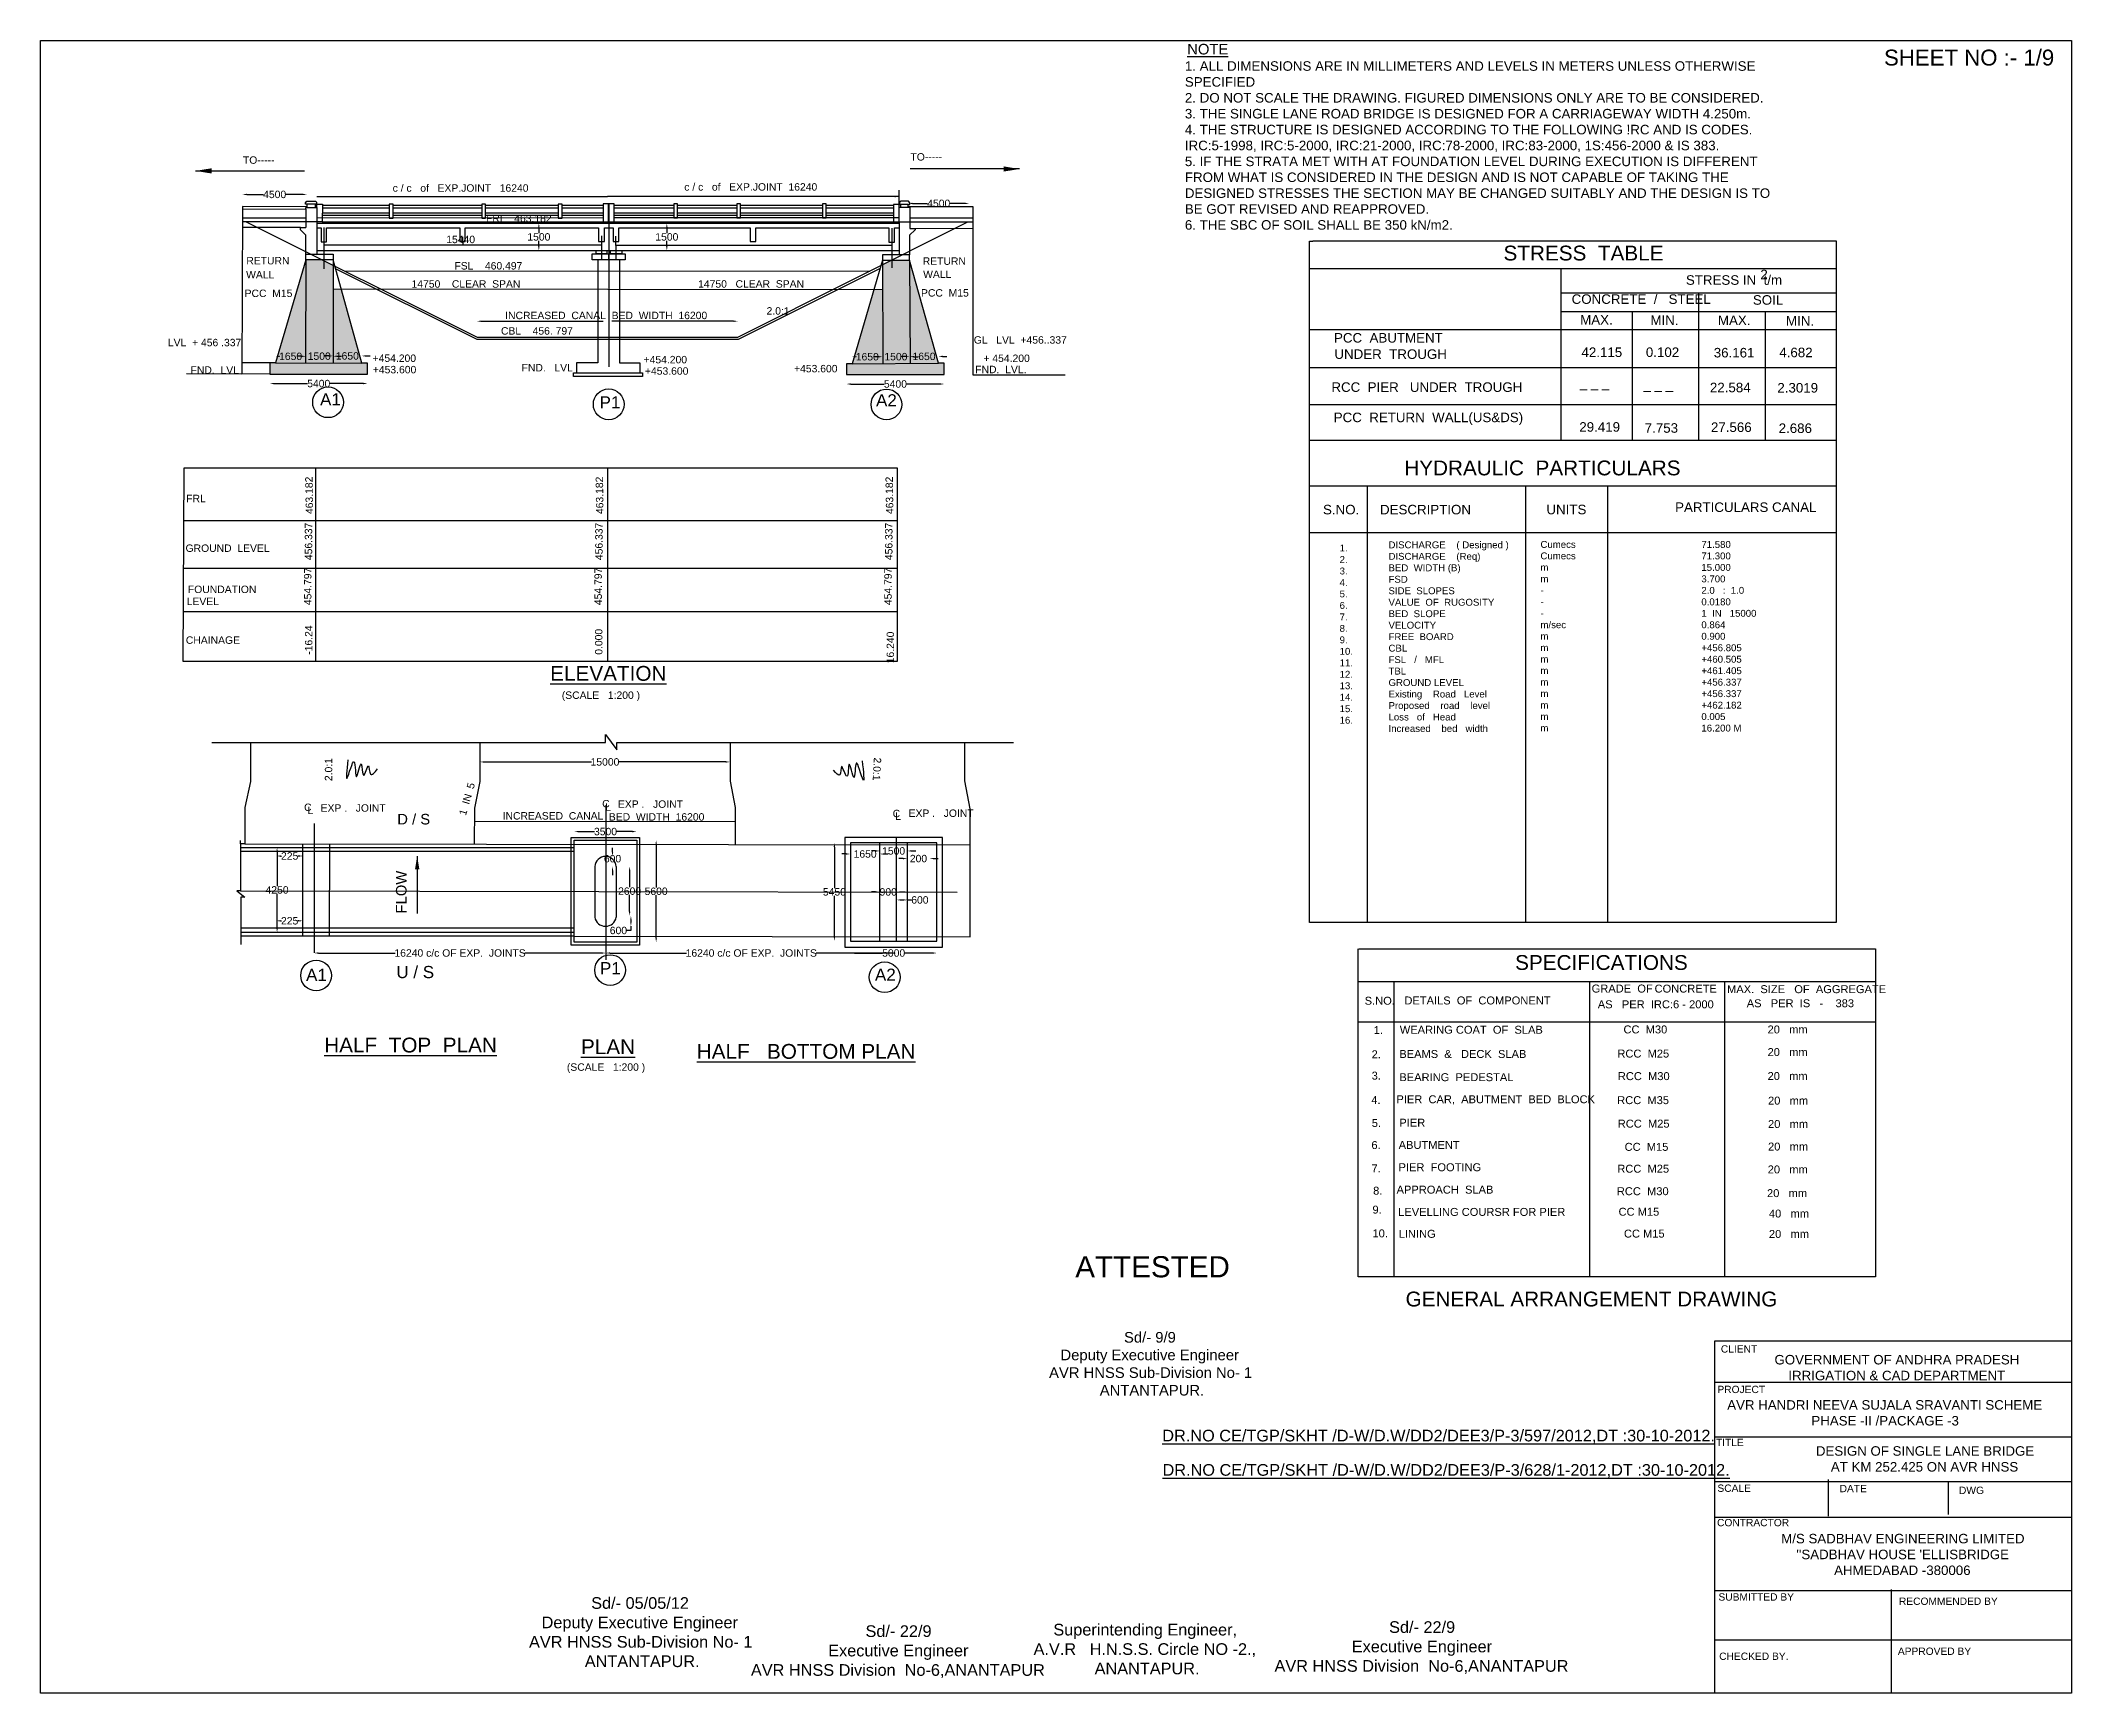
# Model space of a CAD drawing. Header units: inches. Extents: x 28109 to 31943, y 180 to 3301.
import ezdxf

# ---------------------------------------------------------------- set-up
doc = ezdxf.new("R2010")
doc.units = ezdxf.units.IN
doc.header["$MEASUREMENT"] = 0
for name, color, linetype in [('DIMENSION', 7, 'Continuous'), ('DIMENSIONS', 255, 'Continuous'), ('TEXT', 1, 'Continuous')]:
    doc.layers.add(name, color=color, linetype=linetype)
doc.styles.get("Standard").update_dxf_attribs({"font": 'arial.ttf', "height": 14})
doc.dimstyles.get("Standard").update_dxf_attribs({"dimtxt": 12, "dimasz": 8, "dimexe": 0.18, "dimexo": 0.0625, "dimgap": 0.09, "dimtad": 0, "dimtih": 1, "dimtoh": 1, "dimdec": 4, "dimzin": 0, "dimdsep": 46, "dimtxsty": 'Standard', "dimcen": 0.09, "dimse1": 1, "dimse2": 1, "dimadec": 0, "dimazin": 0, "dimtfac": 1, "dimtdec": 4, "dimtofl": 0, "dimtmove": 0, "dimatfit": 3, "dimfxl": 1, "dimtolj": 1, "dimtzin": 0, "dimarcsym": 0})
pattern_1 = [(50, (0, 0), (7.1726018, -0.6275213), [0.75, -8.25]), (355, (0, 0), (-1.3875133, 7.5219213), [0.6, -6.6]), (100.4514, (0.598, -0.052), (5.7850938, 6.8943954), [0.6374019, -7.0114211]), (46.1842, (0, 2), (10.6724105, -1.6551901), [1.125, -12.375]), (96.6356, (0.889, 1.862), (9.346627, 9.7411787), [0.956103, -10.51713]), (351.1842, (0, 2), (9.3466195, 9.741186), [0.9, -9.9]), (21, (1, 1.5), (5.9690705, -4.0261889), [0.75, -8.25]), (326, (1, 1.5), (2.4331533, 7.2515005), [0.6, -6.6]), (71.4514, (1.4974, 1.1645), (8.4022263, 3.225305), [0.6374019, -7.0114211]), (37.5, (0, 0), (0.12159855, 3.32893854), [0, -6.52, 0, -6.7, 0, -6.625]), (7.5, (0, 0), (2.63069537, 3.9441171), [0, -3.82, 0, -6.37, 0, -2.525]), (327.5, (-2.23, 0), (5.33822436, -0.22554872), [0, -2.5, 0, -7.8, 0, -10.35]), (317.5, (-3.23, 0), (5.8318617, 1.0010498), [0, -3.25, 0, -5.18, 0, -7.35])]

msp = doc.modelspace()

# ---------------------------------------------------------------- texts
at = {"color": 0}
msp.add_text('%%UNOTE', height=20, dxfattribs=at).set_placement((30273.92618, 3274.51822))
at = {"layer": 'DIMENSION', "color": 0, "attachment_point": 1}
for s, insert, char_height, width in [('\\pi145.62;Sd/- 9/9\\P\\pi25.678;Deputy Executive Engineer  \\P\\pi4.1094;AVR HNSS Sub-Division No- 1\\P\\pi92.063; ANTANTAPUR.', (30008.98575, 862.33798), 20, 386.6090767), ('\\pi172.04;Sd/- 05/05/12 \\P\\pi78.416;Deputy Executive Engineer  \\P\\pi54.69;AVR HNSS Sub-Division No- 1\\P\\pi151.44; ANTANTAPUR.', (28976.55063, 361.63992), 22, 525.6088314), ('\\pi291.55;Sd/- 22/9\\P\\pi221.14;Executive Engineer  \\P\\pi75.215;AVR HNSS Division  No-6,ANANTAPUR ', (29374.95362, 308.49771), 22, 705.0829211), ('\\pi252.99;\\P\\pi81.613;Superintending Engineer,\\P\\pi44.306;A.V.R   H.N.S.S. Circle NO -2.,\\P\\pi151.01; ANANTAPUR.', (29939.57181, 347.99503), 22, 505.9816583), ('\\pi255.74;Sd/- 22/9\\P\\pi185.33;Executive Engineer  \\P\\pi39.407;AVR HNSS Division  No-6,ANANTAPUR ', (30399.32139, 316.17562), 22, 633.4667204)]:
    msp.add_mtext(s, dxfattribs=dict(at, insert=insert, char_height=char_height, width=width))
at = {"layer": 'DIMENSIONS', "color": 0}
for s, height, p in [('TO-----', 14, (28491.06595, 3068.14017)), ('TO-----', 14, (29751.40328, 3074.1526)), ('15440', 14, (28874.94262, 2918.27868)), ('ATTESTED   ', 40, (30062.56728, 965.49855)), ('GENERAL ARRANGEMENT DRAWING ', 28, (30686.18667, 910.56414)), ('%%UDR.NO CE/TGP/SKHT /D-W/D.W/DD2/DEE3/P-3/597/2012,DT :30-10-2012.', 22, (30226.86263, 655.75815)), ('%%UDR.NO CE/TGP/SKHT /D-W/D.W/DD2/DEE3/P-3/628/1-2012,DT :30-10-2012.', 22, (30227.34171, 590.92414))]:
    msp.add_text(s, height=height, dxfattribs=at).set_placement(p)
at = {"layer": 'DIMENSIONS', "color": 0, "insert": (30269.48867, 3261.72174), "char_height": 18, "width": 1124.7207665, "attachment_point": 1}
msp.add_mtext('1. ALL DIMENSIONS ARE IN MILLIMETERS AND LEVELS IN METERS UNLESS OTHERWISE SPECIFIED \\P2. DO NOT SCALE THE DRAWING. FIGURED DIMENSIONS ONLY ARE TO BE CONSIDERED. \\P3. THE SINGLE LANE ROAD BRIDGE IS DESIGNED FOR A CARRIAGEWAY WIDTH 4.250m.  \\P4. THE STRUCTURE IS DESIGNED ACCORDING TO THE FOLLOWING !RC AND IS CODES. IRC:5-1998, IRC:5-2000, IRC:21-2000, IRC:78-2000, IRC:83-2000, 1S:456-2000 & IS 383. \\P5. IF THE STRATA MET WITH AT FOUNDATION LEVEL DURING EXECUTION IS DIFFERENT FROM WHAT IS CONSIDERED IN THE DESIGN AND IS NOT CAPABLE OF TAKING THE DESIGNED STRESSES THE SECTION MAY BE CHANGED SUITABLY AND THE DESIGN IS TO BE GOT REVISED AND REAPPROVED. \\P6. THE SBC OF SOIL SHALL BE 350 kN/m2. ', dxfattribs=at)
at = {"layer": 'TEXT', "color": 0}
for s, height, p in [('SHEET NO :- 1/9', 30, (31589.52999, 3253.69231)), ('c / c   of   EXP.JOINT   16240', 14, (28773.7743, 3015.3662)), ('c / c   of   EXP.JOINT  16240', 14, (29324.34073, 3017.45656)), ('FRL   463.182', 14, (28950.0074, 2957.9584)), ('RETURN', 14, (28497.47398, 2878.13679)), ('FSL    460.497', 14, (28890.33774, 2868.49831)), ('RETURN', 14, (29774.60475, 2877.38846)), ('STRESS  TABLE', 28, (30871.09427, 2885.54455)), ('WALL', 14, (28497.07351, 2851.73479)), ('14750    CLEAR  SPAN', 14, (28809.40411, 2834.24365)), ('14750   CLEAR  SPAN', 14, (29350.46483, 2834.28438)), ('WALL', 14, (29775.33732, 2852.50971)), ('STRESS IN  t/m', 18, (31215.48677, 2839.64459)), ('2', 18, (31356.05014, 2850.07955)), ('PCC  M15', 14, (28494.27009, 2816.53212)), ('PCC  M15', 14, (29771.30825, 2817.38677)), ('CONCRETE  /   STEEL', 18, (30999.73794, 2803.59872)), ('SOIL', 18, (31341.95547, 2802.00719)), ('INCREASED  CANAL  BED  WIDTH  16200', 14, (28986.23401, 2774.76519)), ('2.0:1', 14, (29479.67614, 2783.3243)), ('MAX.', 18, (31015.82542, 2764.52444)), ('MIN.', 18, (31148.56931, 2763.69313)), ('MAX.', 18, (31275.92406, 2763.54433)), ('MIN.', 18, (31404.38836, 2762.4413)), ('LVL  + 456 .337', 14, (28349.34641, 2723.60583)), ('CBL    456. 797', 14, (28978.21681, 2745.57274)), ('GL   LVL  +456..337', 14, (29871.01719, 2728.50541)), ('PCC  ABUTMENT', 18, (30551.10857, 2730.49017)), ('FND.  LVL', 14, (28392.17553, 2671.7204)), ('+454.200', 14, (28735.85879, 2694.02003)), ('+453.600', 14, (28736.28147, 2672.48704)), ('FND.   LVL', 14, (29017.20927, 2676.0579)), ('+454.200', 14, (29247.4699, 2691.38742)), ('+453.600', 14, (29250.06932, 2669.87383)), ('+453.600', 14, (29531.55755, 2674.37272)), ('FND.  LVL.', 14, (29873.71008, 2672.71288)), ('+ 454.200', 14, (29889.18657, 2693.89734)), ('UNDER  TROUGH', 18, (30551.86008, 2699.71323)), ('42.115', 18, (31018.34246, 2703.28543)), ('0.102', 18, (31139.88002, 2703.3694)), ('36.161', 18, (31268.03001, 2702.45508)), ('4.682', 18, (31391.77811, 2702.92274)), ('RCC  PIER   UNDER  TROUGH', 18, (30546.17979, 2637.41212)), ('22.584', 18, (31260.78951, 2636.67657)), ('2.3019', 18, (31388.14498, 2636.17376)), ('A1', 23, (28636.67164, 2611.81401)), ('P1', 23, (29164.36347, 2606.09361)), ('A2', 23, (29686.36515, 2610.02807)), ('_ _ _', 18, (31015.00017, 2645.78167)), ('_ _ _', 18, (31135.33875, 2642.46898)), ('PCC  RETURN  WALL(US&DS)', 18, (30550.54448, 2580.2515)), ('29.419', 18, (31014.21478, 2562.24981)), ('7.753', 18, (31137.69901, 2560.25234)), ('27.566', 18, (31262.73651, 2561.7409)), ('2.686', 18, (31390.56269, 2559.83105)), ('HYDRAULIC  PARTICULARS', 28, (30683.75218, 2479.86226)), ('FRL', 14, (28383.98206, 2429.1817)), ('S.NO.', 18, (30530.31951, 2406.15667)), ('DESCRIPTION', 18, (30637.92418, 2406.15667)), ('UNITS', 18, (30952.13658, 2406.37773)), ('PARTICULARS CANAL', 18, (31195.09553, 2410.70916)), ('GROUND  LEVEL', 14, (28382.74967, 2335.31209)), ('FOUNDATION', 14, (28387.16686, 2257.59679)), ('LEVEL', 14, (28384.93619, 2234.8696)), ('CHAINAGE', 14, (28383.29959, 2161.76967)), ('%%UELEVATION', 28, (29071.19321, 2091.9102)), ('(SCALE   1:200 )', 14, (29093.09147, 2057.75686)), ('C', 14, (28606.52466, 1846.09969)), ('L', 14, (28612.97759, 1840.33255)), ('EXP .   JOINT', 14, (28637.77049, 1844.74271)), ('D / S', 20, (28782.45236, 1820.65643)), ('INCREASED  CANAL', 14, (28981.41061, 1829.93226)), ('C', 14, (29169.33094, 1852.87425)), ('L', 14, (29174.9727, 1846.4875)), ('BED  WIDTH  16200', 14, (29181.92914, 1827.93089)), ('EXP .   JOINT', 14, (29199.04423, 1852.12286)), ('C', 14, (29717.79985, 1834.35182)), ('L', 14, (29722.47642, 1829.38861)), ('EXP .   JOINT', 14, (29747.90525, 1834.93573)), ('SPECIFICATIONS', 28, (30892.99207, 1545.99798)), ('A1', 23, (28610.26701, 1525.12157)), ('U / S', 23, (28780.6887, 1530.48576)), ('P1', 23, (29165.2235, 1537.71619)), ('A2', 23, (29684.33104, 1525.44948)), ('S.NO.', 15, (30608.99144, 1480.29297)), ('DETAILS  OF  COMPONENT', 15, (30683.98082, 1480.82234)), ('GRADE  OF  ', 15, (31037.54671, 1503.33239)), ('CONCRETE', 15, (31156.31481, 1503.20809)), ('MAX.  SIZE   OF  AGGREGATE', 15, (31293.14912, 1502.16155)), ('AS   PER  IRC:6 - 2000', 15, (31049.11586, 1473.55796)), ('AS   PER  IS   -    383', 15, (31330.30257, 1475.54947)), ('1.', 15, (30625.99553, 1424.97797)), ('WEARING COAT  OF  SLAB', 15, (30675.26198, 1425.53418)), ('CC  M30', 15, (31097.62926, 1426.12378)), ('20   mm', 15, (31369.63429, 1426.04873)), ('%%UHALF  TOP  PLAN', 28, (28644.54596, 1390.13173)), ('%%UPLAN', 28, (29129.28474, 1386.97478)), ('%%UHALF   BOTTOM PLAN', 28, (29347.86779, 1378.1774)), ('2.', 15, (30622.09581, 1379.20829)), ('BEAMS  &   DECK  SLAB', 15, (30674.3559, 1379.79387)), ('RCC  M25', 15, (31086.11435, 1380.5424)), ('20   mm', 15, (31369.63429, 1383.36998)), ('(SCALE   1:200 )', 14, (29102.68972, 1355.53401)), ('3.', 15, (30622.08505, 1338.862)), ('BEARING  PEDESTAL', 15, (30674.47036, 1335.95408)), ('RCC  M30', 15, (31086.9673, 1337.94297)), ('20   mm', 15, (31369.63429, 1338.16314)), ('4.', 15, (30621.42882, 1292.96387)), ('PIER  CAR,  ABUTMENT  BED  BLOCK', 15, (30668.88944, 1294.22893)), ('RCC  M35', 15, (31085.75912, 1292.60604)), ('20   mm', 15, (31370.52613, 1291.69279)), ('5.', 15, (30622.40376, 1249.46643)), ('PIER', 15, (30674.42553, 1250.09068)), ('RCC  M25', 15, (31086.82275, 1248.23264)), ('20   mm', 15, (31370.52613, 1247.55421)), ('6.', 15, (30621.73927, 1207.83723)), ('ABUTMENT', 15, (30673.13042, 1208.04731)), ('CC  M15', 15, (31099.72532, 1204.41363)), ('20   mm', 15, (31370.52613, 1204.95418)), ('7.', 15, (30621.8887, 1163.92265)), ('PIER  FOOTING', 15, (30672.90018, 1165.90892)), ('RCC  M25', 15, (31085.96257, 1163.17222)), ('20   mm', 15, (31369.94019, 1161.82407)), ('8.', 15, (30624.90696, 1121.59882)), ('APPROACH  SLAB', 15, (30669.19871, 1123.60653)), ('RCC  M30', 15, (31085.08781, 1120.66753)), ('20   mm', 15, (31368.60437, 1117.03068)), ('9.', 15, (30623.71918, 1085.91403)), ('LEVELLING COURSR FOR PIER', 15, (30672.25847, 1081.58279)), ('CC M15', 15, (31088.32811, 1081.92535)), ('40   mm', 15, (31372.21198, 1078.46172)), ('10.', 15, (30623.71918, 1041.04837)), ('LINING', 15, (30673.21369, 1040.19118)), ('CC M15', 15, (31098.49354, 1040.63287)), ('20   mm', 15, (31372.21198, 1040.00542)), ('CLIENT ', 13.815125, (31281.42303, 823.45019)), ('PROJECT ', 13.815125, (31274.93414, 747.01326)), ('TITLE ', 13.815125, (31272.23334, 646.83561)), ('SCALE ', 13.815125, (31274.93414, 560.52052)), ('DATE ', 13.815125, (31505.68894, 559.84652)), ('DWG', 13.815125, (31731.05014, 556.47486)), ('CONTRACTOR', 13.815125, (31274.24225, 495.54655)), ('SUBMITTED BY ', 13.8151246, (31276.93771, 355.15908)), ('RECOMMENDED BY', 13.8151246, (31617.67764, 347.06776)), ('CHECKED BY.', 13.8151246, (31278.28945, 243.22038)), ('APPROVED BY ', 13.8151246, (31615.65271, 252.66135))]:
    msp.add_text(s, height=height, dxfattribs=at).set_placement(p)
for s, height, rotation, p in [('463.182', 14, 90.88200575, (28623.63347, 2406.79784)), ('463.182', 14, 90.88200575, (29171.92118, 2406.79784)), ('463.182', 14, 90.88200575, (29719.22424, 2406.79784)), ('456.337', 14, 90, (28621.88417, 2319.74447)), ('456.337', 14, 90, (29170.17188, 2319.74447)), ('456.337', 14, 90, (29717.47493, 2319.74447)), ('454.797', 14, 90, (28620.4402, 2234.72332)), ('454.797', 14, 90, (29168.72791, 2234.72332)), ('454.797', 14, 90, (29716.03096, 2234.72332)), ('-16.24', 14, 90, (28622.21275, 2141.08918)), ('0.000', 14, 90, (29169.82904, 2141.08918)), ('16.240', 14, 90, (29720.34985, 2124.99875)), ('2.0:1', 14, 90, (28659.69407, 1902.54725)), ('2.0:1', 14, 266.93616686, (29682.3986, 1947.38684)), ('1  IN  5', 14, 73.85490295, (28911.95368, 1836.51767)), ('FLOW', 20, 90, (28799.97814, 1652.62776))]:
    msp.add_text(s, height=height, rotation=rotation, dxfattribs=at).set_placement(p)
at = {"layer": 'TEXT', "color": 0, "attachment_point": 1}
for s, insert, char_height, width in [('1. 2. {\\H2.6769x; }3. {\\H2.1179x; }4. {\\H2.3002x; }5. {\\H2.2333x; }6. {\\H2.2597x; }7. {\\H2.2529x; }8. {\\H2.2531x; }9. {\\H2.2592x; }10. {\\H2.2572x; }11. {\\H2.2578x; }12. {\\H2.2576x; }13. {\\H2.2577x; }14. {\\H2.2577x; }15. {\\H2.2577x; }16.{\\H2.2577x; }', (30561.64538, 2349.08752), 13, 31.9297924), ('DISCHARGE    ( Designed ) DISCHARGE    (Req) \\PBED  WIDTH (B) \\PFSD \\PSIDE  SLOPES \\PVALUE  OF  RUGOSITY \\PBED  SLOPE \\PVELOCITY \\PFREE  BOARD \\PCBL \\PFSL   /   MFL \\PTBL \\PGROUND LEVEL \\PExisting    Road   Level Proposed    road    level \\PLoss   of   Head \\PIncreased    bed   width', (30653.9705, 2355.09899), 13, 263.9887073), ('Cumecs Cumecs {\\H2.7093x; }\\Pm{\\H2.1225x; }\\Pm{\\H2.2925x; }\\P-{\\H2.2358x; }\\P-{\\H2.2547x; }\\P-{\\H2.2484x; }\\Pm/sec{\\H2.2676x; }\\Pm{\\H2.2697x; }\\Pm{\\H2.2434x; }\\Pm{\\H2.2522x; }\\Pm{\\H2.2493x; }\\Pm{\\H2.2502x; }\\Pm{\\H2.2499x; }\\Pm{\\H2.25x; }\\Pm{\\H2.25x; }\\Pm{\\H2.25x; }', (30940.86668, 2355.93008), 13, 104.7365305), ('71.580 \\P71.300 {\\H2.6769x; }\\P15.000 {\\H2.1179x; }\\P3.700 {\\H2.3043x; }\\P2.0   :  1.0 {\\H2.2421x; }0.0180 {\\H2.2628x; }\\P1  IN   15000 {\\H2.2559x; }0.864 {\\H2.2582x; }\\P0.900 {\\H2.2575x; }\\P+456.805 {\\H2.2577x; }+460.505 {\\H2.2577x; }+461.405 {\\H2.2577x; }+456.337 {\\H2.2577x; }+456.337 {\\H2.2577x; }+462.182 {\\H2.2577x; }\\P0.005 {\\H2.2577x; }\\P16.200 M{\\H2.2577x; }', (31244.65345, 2355.85036), 13, 127.8448638), ('\\pi41.552;GOVERNMENT OF ANDHRA PRADESH  \\P\\pi67.758;IRRIGATION & CAD DEPARTMENT ', (31341.15069, 819.02387), 17.940017, 542.0551686), ('\\pi23.533;AVR HANDRI NEEVA SUJALA SRAVANTI SCHEME  \\P\\pi182.45;PHASE -II /PACKAGE -3', (31269.94927, 733.64345), 17.940017, 640.3846712), ('\\pi66.553;DESIGN OF SINGLE LANE BRIDGE  \\P\\pi94.791;AT KM 252.425 ON AVR HNSS', (31394.36008, 646.65435), 17.940017, 542.0551686), ("\\pi42.849;M/S SADBHAV ENGINEERING LIMITED  \\P\\pi71.479;''SADBHAV HOUSE 'ELLISBRIDGE  \\P\\pi142.76;AHMEDABAD -380006", (31352.51225, 481.20466), 17.940017, 542.0551686)]:
    msp.add_mtext(s, dxfattribs=dict(at, insert=insert, char_height=char_height, width=width))

# ---------------------------------------------------------------- blocks, each defined once
blk = doc.blocks.new('*D1')
at = {"layer": 'Defpoints', "color": 0, "transparency": 16777216}
for p in [(29049.8, 2955.8), (29049.8, 2904.2), (29049.8, 2904.2)]:
    blk.add_point(p, dxfattribs=at)
at = {"layer": 'DIMENSIONS', "color": 0, "lineweight": -2, "transparency": 16777216}
for p, q in [((29049.8, 2947.8), (29049.8, 2937.2)), ((29049.8, 2912.2), (29049.8, 2922.7))]:
    blk.add_line(p, q, dxfattribs=at)
at = {"layer": 'DIMENSIONS', "color": 0, "transparency": 16777216}
for points in [[(29048.4, 2947.8), (29051.1, 2947.8), (29049.8, 2955.8)], [(29048.4, 2912.2), (29051.1, 2912.2), (29049.8, 2904.2)]]:
    blk.add_solid(points, dxfattribs=at)
at = {"layer": 'DIMENSIONS', "color": 0, "transparency": 16777216, "insert": (29049.8, 2930), "char_height": 14, "attachment_point": 5}
blk.add_mtext('\\A1;1500', dxfattribs=at)
blk = doc.blocks.new('*D2')
at = {"layer": 'Defpoints', "color": 0, "transparency": 16777216}
for p in [(29291.4, 2955.8), (29291.4, 2904.2), (29291.4, 2904.2)]:
    blk.add_point(p, dxfattribs=at)
at = {"layer": 'DIMENSIONS', "color": 0, "lineweight": -2, "transparency": 16777216}
for p, q in [((29291.4, 2947.8), (29291.4, 2937.2)), ((29291.4, 2912.2), (29291.4, 2922.7))]:
    blk.add_line(p, q, dxfattribs=at)
at = {"layer": 'DIMENSIONS', "color": 0, "transparency": 16777216}
for points in [[(29290.1, 2947.8), (29292.8, 2947.8), (29291.4, 2955.8)], [(29290.1, 2912.2), (29292.8, 2912.2), (29291.4, 2904.2)]]:
    blk.add_solid(points, dxfattribs=at)
at = {"layer": 'DIMENSIONS', "color": 0, "transparency": 16777216, "insert": (29291.4, 2930), "char_height": 14, "attachment_point": 5}
blk.add_mtext('\\A1;1500', dxfattribs=at)
blk = doc.blocks.new('*D3')
at = {"layer": 'Defpoints', "color": 0, "transparency": 16777216}
for p in [(28611.8, 3010.2), (28490.2, 2987.3), (28611.8, 2986.9)]:
    blk.add_point(p, dxfattribs=at)
at = {"layer": 'DIMENSIONS', "color": 0, "lineweight": -2, "transparency": 16777216}
for p, q in [((28498.2, 3010.2), (28529.7, 3010.2)), ((28603.8, 3010.2), (28572.2, 3010.2))]:
    blk.add_line(p, q, dxfattribs=at)
at = {"layer": 'DIMENSIONS', "color": 0, "transparency": 16777216}
for points in [[(28498.2, 3011.6), (28498.2, 3008.9), (28490.2, 3010.2)], [(28603.8, 3011.6), (28603.8, 3008.9), (28611.8, 3010.2)]]:
    blk.add_solid(points, dxfattribs=at)
at = {"layer": 'DIMENSIONS', "color": 0, "transparency": 16777216, "insert": (28551, 3010.2), "char_height": 14, "attachment_point": 5}
blk.add_mtext('\\A1;4500', dxfattribs=at)
blk = doc.blocks.new('*D4')
at = {"layer": 'Defpoints', "color": 0, "transparency": 16777216}
for p in [(28938.5, 1938.7), (29410.7, 1938.7), (29410.7, 1938.7)]:
    blk.add_point(p, dxfattribs=at)
at = {"layer": 'DIMENSIONS', "color": 0, "lineweight": -2, "transparency": 16777216}
for p, q in [((28946.5, 1938.7), (29148.9, 1938.7)), ((29402.7, 1938.7), (29200.4, 1938.7))]:
    blk.add_line(p, q, dxfattribs=at)
at = {"layer": 'DIMENSIONS', "color": 0, "transparency": 16777216}
for points in [[(28946.5, 1940), (28946.5, 1937.3), (28938.5, 1938.7)], [(29402.7, 1940), (29402.7, 1937.3), (29410.7, 1938.7)]]:
    blk.add_solid(points, dxfattribs=at)
at = {"layer": 'DIMENSIONS', "color": 0, "transparency": 16777216, "insert": (29174.6, 1938.7), "char_height": 14, "attachment_point": 5}
blk.add_mtext('\\A1;15000', dxfattribs=at)
blk = doc.blocks.new('*D5')
at = {"layer": 'Defpoints', "color": 0, "transparency": 16777216}
for p in [(28559.6, 1777), (28555.5, 1616.9), (28559.6, 1616.9)]:
    blk.add_point(p, dxfattribs=at)
at = {"layer": 'DIMENSIONS', "color": 0, "lineweight": -2, "transparency": 16777216}
for p, q in [((28555.5, 1769), (28555.5, 1704.2)), ((28555.5, 1624.9), (28555.5, 1689.8))]:
    blk.add_line(p, q, dxfattribs=at)
at = {"layer": 'DIMENSIONS', "color": 0, "transparency": 16777216}
for points in [[(28554.2, 1769), (28556.9, 1769), (28555.5, 1777)], [(28554.2, 1624.9), (28556.9, 1624.9), (28555.5, 1616.9)]]:
    blk.add_solid(points, dxfattribs=at)
at = {"layer": 'DIMENSIONS', "color": 0, "transparency": 16777216, "insert": (28555.5, 1697), "char_height": 14, "attachment_point": 5}
blk.add_mtext('\\A1;4250', dxfattribs=at)
blk = doc.blocks.new('*D6')
at = {"layer": 'Defpoints', "color": 0, "transparency": 16777216}
for p in [(28554.3, 1769.5), (28604.4, 1769.4), (28604.4, 1761.1)]:
    blk.add_point(p, dxfattribs=at)
at = {"layer": 'DIMENSIONS', "color": 0, "lineweight": -2, "transparency": 16777216}
for p, q in [((28562.3, 1761.1), (28563.6, 1761.1)), ((28596.4, 1761.1), (28595, 1761.1))]:
    blk.add_line(p, q, dxfattribs=at)
at = {"layer": 'DIMENSIONS', "color": 0, "transparency": 16777216}
for points in [[(28562.3, 1762.4), (28562.3, 1759.7), (28554.3, 1761.1)], [(28596.4, 1762.4), (28596.4, 1759.7), (28604.4, 1761.1)]]:
    blk.add_solid(points, dxfattribs=at)
at = {"layer": 'DIMENSIONS', "color": 0, "transparency": 16777216, "insert": (28579.3, 1761.1), "char_height": 14, "attachment_point": 5}
blk.add_mtext('\\A1;225', dxfattribs=at)
blk = doc.blocks.new('*D7')
at = {"layer": 'Defpoints', "color": 0, "transparency": 16777216}
for p in [(28554.3, 1647), (28604.4, 1647), (28604.4, 1638.7)]:
    blk.add_point(p, dxfattribs=at)
at = {"layer": 'DIMENSIONS', "color": 0, "lineweight": -2, "transparency": 16777216}
for p, q in [((28562.3, 1638.7), (28563.6, 1638.7)), ((28596.4, 1638.7), (28595, 1638.7))]:
    blk.add_line(p, q, dxfattribs=at)
at = {"layer": 'DIMENSIONS', "color": 0, "transparency": 16777216}
for points in [[(28562.3, 1640), (28562.3, 1637.3), (28554.3, 1638.7)], [(28596.4, 1640), (28596.4, 1637.3), (28604.4, 1638.7)]]:
    blk.add_solid(points, dxfattribs=at)
at = {"layer": 'DIMENSIONS', "color": 0, "transparency": 16777216, "insert": (28579.3, 1638.7), "char_height": 14, "attachment_point": 5}
blk.add_mtext('\\A1;225', dxfattribs=at)
blk = doc.blocks.new('*D8')
at = {"layer": 'Defpoints', "color": 0, "transparency": 16777216}
for p in [(29234.5, 1807.2), (29116.7, 1790.7), (29234.5, 1790.7)]:
    blk.add_point(p, dxfattribs=at)
at = {"layer": 'DIMENSIONS', "color": 0, "lineweight": -2, "transparency": 16777216}
for p, q in [((29124.7, 1807.2), (29154.6, 1807.2)), ((29226.5, 1807.2), (29196.5, 1807.2))]:
    blk.add_line(p, q, dxfattribs=at)
at = {"layer": 'DIMENSIONS', "color": 0, "transparency": 16777216}
for points in [[(29124.7, 1808.5), (29124.7, 1805.8), (29116.7, 1807.2)], [(29226.5, 1808.5), (29226.5, 1805.8), (29234.5, 1807.2)]]:
    blk.add_solid(points, dxfattribs=at)
at = {"layer": 'DIMENSIONS', "color": 0, "transparency": 16777216, "insert": (29175.6, 1807.2), "char_height": 14, "attachment_point": 5}
blk.add_mtext('\\A1;3500', dxfattribs=at)
blk = doc.blocks.new('*D9')
at = {"layer": 'Defpoints', "color": 0, "transparency": 16777216}
for p in [(29176.3, 1760.3), (29188.9, 1741.2), (29195.9, 1741.2)]:
    blk.add_point(p, dxfattribs=at)
at = {"layer": 'DIMENSIONS', "color": 0, "lineweight": -2, "transparency": 16777216}
for p, q in [((29188.9, 1768.3), (29188.9, 1776.3)), ((29188.9, 1733.2), (29188.9, 1725.2))]:
    blk.add_line(p, q, dxfattribs=at)
at = {"layer": 'DIMENSIONS', "color": 0, "transparency": 16777216}
for points in [[(29187.6, 1768.3), (29190.2, 1768.3), (29188.9, 1760.3)], [(29187.6, 1733.2), (29190.2, 1733.2), (29188.9, 1741.2)]]:
    blk.add_solid(points, dxfattribs=at)
at = {"layer": 'DIMENSIONS', "color": 0, "transparency": 16777216, "insert": (29188.9, 1756), "char_height": 14, "attachment_point": 5}
blk.add_mtext('\\A1;600', dxfattribs=at)
blk = doc.blocks.new('*D10')
at = {"layer": 'Defpoints', "color": 0, "transparency": 16777216}
for p in [(29195.9, 1741.2), (29195.9, 1648.2), (29221.1, 1648.2)]:
    blk.add_point(p, dxfattribs=at)
at = {"layer": 'DIMENSIONS', "color": 0, "lineweight": -2, "transparency": 16777216}
for p, q in [((29221.1, 1733.2), (29221.1, 1702)), ((29221.1, 1656.2), (29221.1, 1687.5))]:
    blk.add_line(p, q, dxfattribs=at)
at = {"layer": 'DIMENSIONS', "color": 0, "transparency": 16777216}
for points in [[(29219.8, 1733.2), (29222.5, 1733.2), (29221.1, 1741.2)], [(29219.8, 1656.2), (29222.5, 1656.2), (29221.1, 1648.2)]]:
    blk.add_solid(points, dxfattribs=at)
at = {"layer": 'DIMENSIONS', "color": 0, "transparency": 16777216, "insert": (29221.1, 1694.7), "char_height": 14, "attachment_point": 5}
blk.add_mtext('\\A1;2600', dxfattribs=at)
blk = doc.blocks.new('*D11')
at = {"layer": 'Defpoints', "color": 0, "transparency": 16777216}
for p in [(29176.3, 1628.4), (29195.9, 1648.2), (29223.6, 1628.4)]:
    blk.add_point(p, dxfattribs=at)
at = {"layer": 'DIMENSIONS', "color": 0, "lineweight": -2, "transparency": 16777216}
for p, q in [((29223.6, 1620.4), (29215.6, 1620.4)), ((29223.6, 1640.2), (29223.6, 1636.4)), ((29223.6, 1628.4), (29223.6, 1620.4))]:
    blk.add_line(p, q, dxfattribs=at)
at = {"layer": 'DIMENSIONS', "color": 0, "transparency": 16777216}
for points in [[(29222.3, 1640.2), (29224.9, 1640.2), (29223.6, 1648.2)], [(29222.3, 1636.4), (29224.9, 1636.4), (29223.6, 1628.4)]]:
    blk.add_solid(points, dxfattribs=at)
at = {"layer": 'DIMENSIONS', "color": 0, "transparency": 16777216, "insert": (29200, 1620.4), "char_height": 14, "attachment_point": 5}
blk.add_mtext('\\A1;600', dxfattribs=at)
blk = doc.blocks.new('*D12')
at = {"layer": 'Defpoints', "color": 0, "transparency": 16777216}
for p in [(29234.5, 1790.7), (29234.5, 1598.3), (29271.2, 1598.3)]:
    blk.add_point(p, dxfattribs=at)
at = {"layer": 'DIMENSIONS', "color": 0, "lineweight": -2, "transparency": 16777216}
for p, q in [((29271.2, 1782.7), (29271.2, 1701.8)), ((29271.2, 1606.3), (29271.2, 1687.3))]:
    blk.add_line(p, q, dxfattribs=at)
at = {"layer": 'DIMENSIONS', "color": 0, "transparency": 16777216}
for points in [[(29269.9, 1782.7), (29272.6, 1782.7), (29271.2, 1790.7)], [(29269.9, 1606.3), (29272.6, 1606.3), (29271.2, 1598.3)]]:
    blk.add_solid(points, dxfattribs=at)
at = {"layer": 'DIMENSIONS', "color": 0, "transparency": 16777216, "insert": (29271.2, 1694.5), "char_height": 14, "attachment_point": 5}
blk.add_mtext('\\A1;5600', dxfattribs=at)
blk = doc.blocks.new('*D13')
at = {"layer": 'Defpoints', "color": 0, "transparency": 16777216}
for p in [(29637.9, 1786), (29607.8, 1600.5), (29637.9, 1600.5)]:
    blk.add_point(p, dxfattribs=at)
at = {"layer": 'DIMENSIONS', "color": 0, "lineweight": -2, "transparency": 16777216}
for p, q in [((29607.8, 1778), (29607.8, 1700.5)), ((29607.8, 1608.5), (29607.8, 1686))]:
    blk.add_line(p, q, dxfattribs=at)
at = {"layer": 'DIMENSIONS', "color": 0, "transparency": 16777216}
for points in [[(29606.4, 1778), (29609.1, 1778), (29607.8, 1786)], [(29606.4, 1608.5), (29609.1, 1608.5), (29607.8, 1600.5)]]:
    blk.add_solid(points, dxfattribs=at)
at = {"layer": 'DIMENSIONS', "color": 0, "transparency": 16777216, "insert": (29607.8, 1693.3), "char_height": 14, "attachment_point": 5}
blk.add_mtext('\\A1;5450', dxfattribs=at)
blk = doc.blocks.new('*D14')
at = {"layer": 'Defpoints', "color": 0, "transparency": 16777216}
for p in [(29637.9, 1764.9), (29693.6, 1764.9), (29693.6, 1764.9)]:
    blk.add_point(p, dxfattribs=at)
at = {"layer": 'DIMENSIONS', "color": 0, "lineweight": -2, "transparency": 16777216}
for p, q in [((29629.9, 1764.9), (29621.9, 1764.9)), ((29701.6, 1764.9), (29709.6, 1764.9))]:
    blk.add_line(p, q, dxfattribs=at)
at = {"layer": 'DIMENSIONS', "color": 0, "transparency": 16777216}
for points in [[(29629.9, 1766.2), (29629.9, 1763.5), (29637.9, 1764.9)], [(29701.6, 1766.2), (29701.6, 1763.5), (29693.6, 1764.9)]]:
    blk.add_solid(points, dxfattribs=at)
at = {"layer": 'DIMENSIONS', "color": 0, "transparency": 16777216, "insert": (29665.8, 1764.9), "char_height": 14, "attachment_point": 5}
blk.add_mtext('\\A1;1650', dxfattribs=at)
blk = doc.blocks.new('*D15')
at = {"layer": 'Defpoints', "color": 0, "transparency": 16777216}
for p in [(29693.6, 1770.6), (29745.6, 1770.6), (29745.6, 1770.6)]:
    blk.add_point(p, dxfattribs=at)
at = {"layer": 'DIMENSIONS', "color": 0, "lineweight": -2, "transparency": 16777216}
for p, q in [((29685.6, 1770.6), (29677.6, 1770.6)), ((29753.6, 1770.6), (29761.6, 1770.6))]:
    blk.add_line(p, q, dxfattribs=at)
at = {"layer": 'DIMENSIONS', "color": 0, "transparency": 16777216}
for points in [[(29685.6, 1772), (29685.6, 1769.3), (29693.6, 1770.6)], [(29753.6, 1772), (29753.6, 1769.3), (29745.6, 1770.6)]]:
    blk.add_solid(points, dxfattribs=at)
at = {"layer": 'DIMENSIONS', "color": 0, "transparency": 16777216, "insert": (29719.6, 1770.6), "char_height": 14, "attachment_point": 5}
blk.add_mtext('\\A1;1500', dxfattribs=at)
blk = doc.blocks.new('*D16')
at = {"layer": 'Defpoints', "color": 0, "transparency": 16777216}
for p in [(29745.6, 1760.9), (29787.4, 1760.9), (29787.4, 1756.2)]:
    blk.add_point(p, dxfattribs=at)
at = {"layer": 'DIMENSIONS', "color": 0, "lineweight": -2, "transparency": 16777216}
for p, q in [((29737.6, 1756.2), (29729.6, 1756.2)), ((29795.4, 1756.2), (29803.4, 1756.2))]:
    blk.add_line(p, q, dxfattribs=at)
at = {"layer": 'DIMENSIONS', "color": 0, "transparency": 16777216}
for points in [[(29737.6, 1757.5), (29737.6, 1754.9), (29745.6, 1756.2)], [(29795.4, 1757.5), (29795.4, 1754.9), (29787.4, 1756.2)]]:
    blk.add_solid(points, dxfattribs=at)
at = {"layer": 'DIMENSIONS', "color": 0, "transparency": 16777216, "insert": (29766.5, 1756.2), "char_height": 14, "attachment_point": 5}
blk.add_mtext('\\A1;200', dxfattribs=at)
blk = doc.blocks.new('*D17')
at = {"layer": 'Defpoints', "color": 0, "transparency": 16777216}
for p in [(29693.6, 1693.3), (29725.2, 1693.3), (29725.2, 1693.2)]:
    blk.add_point(p, dxfattribs=at)
at = {"layer": 'DIMENSIONS', "color": 0, "lineweight": -2, "transparency": 16777216}
for p, q in [((29685.6, 1693.2), (29677.6, 1693.2)), ((29733.2, 1693.2), (29741.2, 1693.2))]:
    blk.add_line(p, q, dxfattribs=at)
at = {"layer": 'DIMENSIONS', "color": 0, "transparency": 16777216}
for points in [[(29685.6, 1694.6), (29685.6, 1691.9), (29693.6, 1693.2)], [(29733.2, 1694.6), (29733.2, 1691.9), (29725.2, 1693.2)]]:
    blk.add_solid(points, dxfattribs=at)
at = {"layer": 'DIMENSIONS', "color": 0, "transparency": 16777216, "insert": (29709.4, 1693.2), "char_height": 14, "attachment_point": 5}
blk.add_mtext('\\A1;900', dxfattribs=at)
blk = doc.blocks.new('*D18')
at = {"layer": 'Defpoints', "color": 0, "transparency": 16777216}
for p in [(29725.2, 1678.1), (29745.6, 1678.1), (29745.6, 1678.1)]:
    blk.add_point(p, dxfattribs=at)
at = {"layer": 'DIMENSIONS', "color": 0, "lineweight": -2, "transparency": 16777216}
for p, q in [((29733.2, 1678.1), (29737.6, 1678.1)), ((29745.6, 1678.1), (29753.6, 1678.1))]:
    blk.add_line(p, q, dxfattribs=at)
at = {"layer": 'DIMENSIONS', "color": 0, "transparency": 16777216}
for points in [[(29733.2, 1679.4), (29733.2, 1676.8), (29725.2, 1678.1)], [(29737.6, 1679.4), (29737.6, 1676.8), (29745.6, 1678.1)]]:
    blk.add_solid(points, dxfattribs=at)
at = {"layer": 'DIMENSIONS', "color": 0, "transparency": 16777216, "insert": (29769.2, 1678.1), "char_height": 14, "attachment_point": 5}
blk.add_mtext('\\A1;600', dxfattribs=at)
blk = doc.blocks.new('*D19')
at = {"layer": 'Defpoints', "color": 0, "transparency": 16777216}
for p in [(29637.9, 1600.5), (29801.5, 1600.5), (29801.5, 1577.9)]:
    blk.add_point(p, dxfattribs=at)
at = {"layer": 'DIMENSIONS', "color": 0, "lineweight": -2, "transparency": 16777216}
for p, q in [((29645.9, 1577.9), (29698.7, 1577.9)), ((29793.5, 1577.9), (29740.7, 1577.9))]:
    blk.add_line(p, q, dxfattribs=at)
at = {"layer": 'DIMENSIONS', "color": 0, "transparency": 16777216}
for points in [[(29645.9, 1579.2), (29645.9, 1576.6), (29637.9, 1577.9)], [(29793.5, 1579.2), (29793.5, 1576.6), (29801.5, 1577.9)]]:
    blk.add_solid(points, dxfattribs=at)
at = {"layer": 'DIMENSIONS', "color": 0, "transparency": 16777216, "insert": (29719.7, 1577.9), "char_height": 14, "attachment_point": 5}
blk.add_mtext('\\A1;5000', dxfattribs=at)
blk = doc.blocks.new('*D20')
at = {"layer": 'Defpoints', "color": 0, "transparency": 16777216}
for p in [(28625.7, 1577.9), (29176.3, 1577.9), (29176.3, 1577.9)]:
    blk.add_point(p, dxfattribs=at)
at = {"layer": 'DIMENSIONS', "color": 0, "lineweight": -2, "transparency": 16777216}
for p, q in [((28633.7, 1577.9), (28778.6, 1577.9)), ((29168.3, 1577.9), (29023.4, 1577.9))]:
    blk.add_line(p, q, dxfattribs=at)
at = {"layer": 'DIMENSIONS', "color": 0, "transparency": 16777216}
for points in [[(28633.7, 1579.2), (28633.7, 1576.6), (28625.7, 1577.9)], [(29168.3, 1579.2), (29168.3, 1576.6), (29176.3, 1577.9)]]:
    blk.add_solid(points, dxfattribs=at)
at = {"layer": 'DIMENSIONS', "color": 0, "transparency": 16777216, "insert": (28901, 1577.9), "char_height": 14, "attachment_point": 5}
blk.add_mtext('\\A1;16240 c/c OF EXP.  JOINTS', dxfattribs=at)
blk = doc.blocks.new('*D21')
at = {"layer": 'Defpoints', "color": 0, "transparency": 16777216}
for p in [(29176.3, 1577.9), (29725.2, 1600.5), (29725.2, 1577.9)]:
    blk.add_point(p, dxfattribs=at)
at = {"layer": 'DIMENSIONS', "color": 0, "lineweight": -2, "transparency": 16777216}
for p, q in [((29184.3, 1577.9), (29328.3, 1577.9)), ((29717.2, 1577.9), (29573.2, 1577.9))]:
    blk.add_line(p, q, dxfattribs=at)
at = {"layer": 'DIMENSIONS', "color": 0, "transparency": 16777216}
for points in [[(29184.3, 1579.2), (29184.3, 1576.6), (29176.3, 1577.9)], [(29717.2, 1579.2), (29717.2, 1576.6), (29725.2, 1577.9)]]:
    blk.add_solid(points, dxfattribs=at)
at = {"layer": 'DIMENSIONS', "color": 0, "transparency": 16777216, "insert": (29450.8, 1577.9), "char_height": 14, "attachment_point": 5}
blk.add_mtext('\\A1;16240 c/c OF EXP.  JOINTS', dxfattribs=at)
blk = doc.blocks.new('*D22')
at = {"layer": 'Defpoints', "color": 0, "transparency": 16777216}
for p in [(29862.4, 2993.3), (29747.2, 2987.2), (29862.4, 2987.2)]:
    blk.add_point(p, dxfattribs=at)
at = {"layer": 'TEXT', "color": 0, "lineweight": -2, "transparency": 16777216}
for p, q in [((29755.2, 2993.3), (29783.6, 2993.3)), ((29854.4, 2993.3), (29826.1, 2993.3))]:
    blk.add_line(p, q, dxfattribs=at)
at = {"layer": 'TEXT', "color": 0, "transparency": 16777216}
for points in [[(29755.2, 2994.6), (29755.2, 2992), (29747.2, 2993.3)], [(29854.4, 2994.6), (29854.4, 2992), (29862.4, 2993.3)]]:
    blk.add_solid(points, dxfattribs=at)
at = {"layer": 'TEXT', "color": 0, "transparency": 16777216, "insert": (29804.8, 2993.3), "char_height": 14, "attachment_point": 5}
blk.add_mtext('\\A1;4500', dxfattribs=at)
blk = doc.blocks.new('*D23')
at = {"layer": 'Defpoints', "color": 0, "transparency": 16777216}
for p in [(28552.6, 2692.3), (28609.5, 2704.5), (28609.5, 2692.3)]:
    blk.add_point(p, dxfattribs=at)
at = {"layer": 'DIMENSIONS', "color": 0, "lineweight": -2, "transparency": 16777216}
for p, q in [((28560.6, 2704.5), (28560.7, 2704.5)), ((28601.5, 2704.5), (28601.4, 2704.5))]:
    blk.add_line(p, q, dxfattribs=at)
at = {"layer": 'DIMENSIONS', "color": 0, "transparency": 16777216}
for points in [[(28560.6, 2705.9), (28560.6, 2703.2), (28552.6, 2704.5)], [(28601.5, 2705.9), (28601.5, 2703.2), (28609.5, 2704.5)]]:
    blk.add_solid(points, dxfattribs=at)
at = {"layer": 'DIMENSIONS', "color": 0, "transparency": 16777216, "insert": (28581.1, 2704.5), "char_height": 14, "attachment_point": 5}
blk.add_mtext('\\A1;1650', dxfattribs=at)
blk = doc.blocks.new('*D24')
at = {"layer": 'Defpoints', "color": 0, "transparency": 16777216}
for p in [(28609.1, 2692.2), (28661.1, 2704.8), (28661.1, 2692.1)]:
    blk.add_point(p, dxfattribs=at)
at = {"layer": 'DIMENSIONS', "color": 0, "lineweight": -2, "transparency": 16777216}
for p, q in [((28601.1, 2704.8), (28593.1, 2704.8)), ((28669.1, 2704.8), (28677.1, 2704.8))]:
    blk.add_line(p, q, dxfattribs=at)
at = {"layer": 'DIMENSIONS', "color": 0, "transparency": 16777216}
for points in [[(28601.1, 2706.1), (28601.1, 2703.4), (28609.1, 2704.8)], [(28669.1, 2706.1), (28669.1, 2703.4), (28661.1, 2704.8)]]:
    blk.add_solid(points, dxfattribs=at)
at = {"layer": 'DIMENSIONS', "color": 0, "transparency": 16777216, "insert": (28635.1, 2704.8), "char_height": 14, "attachment_point": 5}
blk.add_mtext('\\A1;1500', dxfattribs=at)
blk = doc.blocks.new('*D25')
at = {"layer": 'Defpoints', "color": 0, "transparency": 16777216}
for p in [(28661.1, 2692.1), (28715.3, 2705.3), (28715.3, 2692.1)]:
    blk.add_point(p, dxfattribs=at)
at = {"layer": 'DIMENSIONS', "color": 0, "lineweight": -2, "transparency": 16777216}
for p, q in [((28653.1, 2705.3), (28645.1, 2705.3)), ((28723.3, 2705.3), (28731.3, 2705.3))]:
    blk.add_line(p, q, dxfattribs=at)
at = {"layer": 'DIMENSIONS', "color": 0, "transparency": 16777216}
for points in [[(28653.1, 2706.6), (28653.1, 2704), (28661.1, 2705.3)], [(28723.3, 2706.6), (28723.3, 2704), (28715.3, 2705.3)]]:
    blk.add_solid(points, dxfattribs=at)
at = {"layer": 'DIMENSIONS', "color": 0, "transparency": 16777216, "insert": (28688.2, 2705.3), "char_height": 14, "attachment_point": 5}
blk.add_mtext('\\A1;1650', dxfattribs=at)
blk = doc.blocks.new('*D26')
at = {"layer": 'Defpoints', "color": 0, "transparency": 16777216}
for p in [(28541.9, 2671), (28726.4, 2671), (28726.4, 2653.1)]:
    blk.add_point(p, dxfattribs=at)
at = {"layer": 'DIMENSIONS', "color": 0, "lineweight": -2, "transparency": 16777216}
for p, q in [((28549.9, 2653.1), (28613.2, 2653.1)), ((28718.4, 2653.1), (28655.2, 2653.1))]:
    blk.add_line(p, q, dxfattribs=at)
at = {"layer": 'DIMENSIONS', "color": 0, "transparency": 16777216}
for points in [[(28549.9, 2654.5), (28549.9, 2651.8), (28541.9, 2653.1)], [(28718.4, 2654.5), (28718.4, 2651.8), (28726.4, 2653.1)]]:
    blk.add_solid(points, dxfattribs=at)
at = {"layer": 'DIMENSIONS', "color": 0, "transparency": 16777216, "insert": (28634.2, 2653.1), "char_height": 14, "attachment_point": 5}
blk.add_mtext('\\A1;5400', dxfattribs=at)
blk = doc.blocks.new('*D27')
at = {"layer": 'Defpoints', "color": 0, "transparency": 16777216}
for p in [(29641.4, 2691.5), (29698.3, 2703.7), (29698.3, 2691.5)]:
    blk.add_point(p, dxfattribs=at)
at = {"layer": 'DIMENSIONS', "color": 0, "lineweight": -2, "transparency": 16777216}
for p, q in [((29649.4, 2703.7), (29649.6, 2703.7)), ((29690.3, 2703.7), (29690.2, 2703.7))]:
    blk.add_line(p, q, dxfattribs=at)
at = {"layer": 'DIMENSIONS', "color": 0, "transparency": 16777216}
for points in [[(29649.4, 2705), (29649.4, 2702.3), (29641.4, 2703.7)], [(29690.3, 2705), (29690.3, 2702.3), (29698.3, 2703.7)]]:
    blk.add_solid(points, dxfattribs=at)
at = {"layer": 'DIMENSIONS', "color": 0, "transparency": 16777216, "insert": (29669.9, 2703.7), "char_height": 14, "attachment_point": 5}
blk.add_mtext('\\A1;1650', dxfattribs=at)
blk = doc.blocks.new('*D28')
at = {"layer": 'Defpoints', "color": 0, "transparency": 16777216}
for p in [(29697.9, 2691.3), (29749.9, 2703.9), (29749.9, 2691.2)]:
    blk.add_point(p, dxfattribs=at)
at = {"layer": 'DIMENSIONS', "color": 0, "lineweight": -2, "transparency": 16777216}
for p, q in [((29689.9, 2703.9), (29681.9, 2703.9)), ((29757.9, 2703.9), (29765.9, 2703.9))]:
    blk.add_line(p, q, dxfattribs=at)
at = {"layer": 'DIMENSIONS', "color": 0, "transparency": 16777216}
for points in [[(29689.9, 2705.3), (29689.9, 2702.6), (29697.9, 2703.9)], [(29757.9, 2705.3), (29757.9, 2702.6), (29749.9, 2703.9)]]:
    blk.add_solid(points, dxfattribs=at)
at = {"layer": 'DIMENSIONS', "color": 0, "transparency": 16777216, "insert": (29723.9, 2703.9), "char_height": 14, "attachment_point": 5}
blk.add_mtext('\\A1;1500', dxfattribs=at)
blk = doc.blocks.new('*D29')
at = {"layer": 'Defpoints', "color": 0, "transparency": 16777216}
for p in [(29749.9, 2691.2), (29804.1, 2704.4), (29804.1, 2691.2)]:
    blk.add_point(p, dxfattribs=at)
at = {"layer": 'DIMENSIONS', "color": 0, "lineweight": -2, "transparency": 16777216}
for p, q in [((29741.9, 2704.4), (29733.9, 2704.4)), ((29812.1, 2704.4), (29820.1, 2704.4))]:
    blk.add_line(p, q, dxfattribs=at)
at = {"layer": 'DIMENSIONS', "color": 0, "transparency": 16777216}
for points in [[(29741.9, 2705.8), (29741.9, 2703.1), (29749.9, 2704.4)], [(29812.1, 2705.8), (29812.1, 2703.1), (29804.1, 2704.4)]]:
    blk.add_solid(points, dxfattribs=at)
at = {"layer": 'DIMENSIONS', "color": 0, "transparency": 16777216, "insert": (29777, 2704.4), "char_height": 14, "attachment_point": 5}
blk.add_mtext('\\A1;1650', dxfattribs=at)
blk = doc.blocks.new('*D30')
at = {"layer": 'Defpoints', "color": 0, "transparency": 16777216}
for p in [(29630.8, 2670.2), (29815.2, 2670.2), (29815.2, 2652.3)]:
    blk.add_point(p, dxfattribs=at)
at = {"layer": 'DIMENSIONS', "color": 0, "lineweight": -2, "transparency": 16777216}
for p, q in [((29638.8, 2652.3), (29702, 2652.3)), ((29807.2, 2652.3), (29744, 2652.3))]:
    blk.add_line(p, q, dxfattribs=at)
at = {"layer": 'DIMENSIONS', "color": 0, "transparency": 16777216}
for points in [[(29638.8, 2653.6), (29638.8, 2650.9), (29630.8, 2652.3)], [(29807.2, 2653.6), (29807.2, 2650.9), (29815.2, 2652.3)]]:
    blk.add_solid(points, dxfattribs=at)
at = {"layer": 'DIMENSIONS', "color": 0, "transparency": 16777216, "insert": (29723, 2652.3), "char_height": 14, "attachment_point": 5}
blk.add_mtext('\\A1;5400', dxfattribs=at)
blk = doc.blocks.new('*D31')
at = {"layer": 'Defpoints', "color": 0, "transparency": 16777216}
for p in [(29425.5, 2770.9), (28933, 2740.9), (29425.5, 2740.9)]:
    blk.add_point(p, dxfattribs=at)
at = {"layer": 'DIMENSIONS', "color": 0, "lineweight": -2, "transparency": 16777216}
for p, q in [((28941, 2770.9), (29171, 2770.9)), ((29417.5, 2770.9), (29187.5, 2770.9))]:
    blk.add_line(p, q, dxfattribs=at)
at = {"layer": 'DIMENSIONS', "color": 0, "transparency": 16777216}
for points in [[(28941, 2772.2), (28941, 2769.5), (28933, 2770.9)], [(29417.5, 2772.2), (29417.5, 2769.5), (29425.5, 2770.9)]]:
    blk.add_solid(points, dxfattribs=at)
at = {"layer": 'DIMENSIONS', "color": 0, "transparency": 16777216, "insert": (29179.3, 2770.9), "char_height": 14, "attachment_point": 5}
blk.add_mtext('\\A1;   ', dxfattribs=at)

# ---------------------------------------------------------------- dimensions: what is measured, and where the dimension line sits
at = {"layer": 'DIMENSIONS', "color": 0}
for base, p1, p2, text, picture, middle in [((28611.80088, 3010.23042), (28490.18843, 2987.26482), (28611.80088, 2986.8561), '4500', '*D3', (28550.99466, 3010.23042)), ((29425.50246, 2770.86911), (28933.01019, 2740.89106), (29425.50246, 2740.89106), '   ', '*D31', (29179.25632, 2770.86911)), ((28609.49936, 2704.51919), (28552.62054, 2692.30726), (28609.49936, 2692.30726), '1650', '*D23', (28581.05995, 2704.51919)), ((28661.13077, 2704.77928), (28609.09005, 2692.18436), (28661.13077, 2692.07109), '1500', '*D24', (28635.11041, 2704.77928)), ((28715.264, 2705.29944), (28661.13077, 2692.07109), (28715.264, 2692.07109), '1650', '*D25', (28688.19738, 2705.29944)), ((29698.30988, 2703.66285), (29641.43107, 2691.45092), (29698.30988, 2691.45092), '1650', '*D27', (29669.87047, 2703.66285)), ((29749.94129, 2703.92294), (29697.90058, 2691.32802), (29749.94129, 2691.21475), '1500', '*D28', (29723.92093, 2703.92294)), ((29804.07452, 2704.4431), (29749.94129, 2691.21475), (29804.07452, 2691.21475), '1650', '*D29', (29777.00791, 2704.4431)), ((28726.42495, 2653.12853), (28541.94515, 2671.02323), (28726.42495, 2671.02323), '5400', '*D26', (28634.18505, 2653.12853)), ((29815.23548, 2652.27219), (29630.75568, 2670.16689), (29815.23548, 2670.16689), '5400', '*D30', (29722.99558, 2652.27219)), ((29410.71619, 1938.67), (28938.50423, 1938.67), (29410.71619, 1938.67), '15000', '*D4', (29174.61021, 1938.67)), ((29234.47711, 1807.15621), (29116.66796, 1790.70604), (29234.47711, 1790.70604), '3500', '*D8', (29175.57253, 1807.15621)), ((28604.35613, 1761.06703), (28554.27142, 1769.45642), (28604.35613, 1769.38442), '225', '*D6', (28579.31377, 1761.06703)), ((29693.63837, 1764.85996), (29637.91476, 1764.85996), (29693.63837, 1764.85996), '1650', '*D14', (29665.77656, 1764.85996)), ((29745.61139, 1770.62369), (29693.63837, 1770.62369), (29745.61139, 1770.62369), '1500', '*D15', (29719.62488, 1770.62369)), ((29787.36241, 1756.21436), (29745.61139, 1760.89739), (29787.36241, 1760.89739), '200', '*D16', (29766.4869, 1756.21436)), ((29725.24312, 1693.21981), (29693.63837, 1693.2637), (29725.24312, 1693.2637), '900', '*D17', (29709.44075, 1693.21981)), ((29745.61139, 1678.11518), (29725.24312, 1678.11518), (29745.61139, 1678.11518), '600', '*D18', (29769.18161, 1678.11518)), ((28604.35613, 1638.65223), (28554.27142, 1647.04162), (28604.35613, 1646.96962), '225', '*D7', (28579.31377, 1638.65223)), ((29176.27507, 1577.91155), (28625.70363, 1577.91155), (29176.27507, 1577.91155), '16240 c/c OF EXP.  JOINTS', '*D20', (28900.98935, 1577.91155)), ((29725.24312, 1577.91155), (29176.27507, 1577.91155), (29725.24312, 1600.53692), '16240 c/c OF EXP.  JOINTS', '*D21', (29450.75909, 1577.91155)), ((29801.47829, 1577.91155), (29637.91476, 1600.53692), (29801.47829, 1600.53692), '5000', '*D19', (29719.69652, 1577.91155))]:
    dim = msp.add_linear_dim(base=base, p1=p1, p2=p2, text=text, dimstyle='Standard', dxfattribs=at)
    dim.commit()
    dim.dimension.update_dxf_attribs({"geometry": picture, "text_midpoint": middle})
for base, p1, p2, text, picture, middle in [((29049.75864, 2904.15951), (29049.75864, 2955.76837), (29049.75864, 2904.15951), '1500', '*D1', (29049.75864, 2929.96394)), ((29291.42839, 2904.15951), (29291.42839, 2955.76837), (29291.42839, 2904.15951), '1500', '*D2', (29291.42839, 2929.96394)), ((28555.5359, 1616.93612), (28559.62819, 1777.04331), (28559.62819, 1616.93612), '4250', '*D5', (28555.5359, 1696.98972)), ((29271.21969, 1598.3248), (29234.47711, 1790.70604), (29234.47711, 1598.3248), '5600', '*D12', (29271.21969, 1694.51542)), ((29607.76354, 1600.53692), (29637.91476, 1785.99047), (29637.91476, 1600.53692), '5450', '*D13', (29607.76354, 1693.2637)), ((29221.13307, 1648.24563), (29195.93313, 1741.23096), (29195.93313, 1648.24563), '2600', '*D10', (29221.13307, 1694.73829)), ((29223.59613, 1628.38572), (29195.93313, 1648.24563), (29176.27507, 1628.38572), '600', '*D11', (29200.02591, 1620.38572))]:
    dim = msp.add_linear_dim(base=base, p1=p1, p2=p2, angle=90, text=text, dimstyle='Standard', dxfattribs=at)
    dim.commit()
    dim.dimension.update_dxf_attribs({"geometry": picture, "text_midpoint": middle})
dim = msp.add_linear_dim(base=(29188.88855, 1741.23096), p1=(29176.27507, 1760.30594), p2=(29195.93313, 1741.23096), angle=90, text='600', dimstyle='Standard', dxfattribs=at)
dim.commit()
dim.dimension.update_dxf_attribs({"geometry": '*D9', "text_midpoint": (29188.88855, 1756.01208), "dimtype": 160})
at = {"layer": 'TEXT', "color": 0}
dim = msp.add_linear_dim(base=(29862.44309, 2993.29897), p1=(29747.1764, 2987.2041), p2=(29862.44309, 2987.2041), text='4500', dimstyle='Standard', dxfattribs=at)
dim.commit()
dim.dimension.update_dxf_attribs({"geometry": '*D22', "text_midpoint": (29804.80975, 2993.29897)})

# ---------------------------------------------------------------- hatches: boundary and pattern name
at = {"layer": 'DIMENSIONS'}
h = msp.add_hatch(dxfattribs=at)
h.set_pattern_fill('AR-CONC', color=0, style=0)
h.set_pattern_definition(pattern_1)
h.paths.add_polyline_path([(28676.67914, 2831.7769), (28661.43486, 2831.78994), (28661.13077, 2692.07109), (28715.29656, 2691.9532)])
h.paths.add_polyline_path([(28661.53232, 2876.56913), (28641.57953, 2886.54105), (28609.51306, 2886.54105), (28609.09005, 2692.18436), (28661.13077, 2692.07109)])
h.paths.add_polyline_path([(28609.51306, 2886.54105), (28552.62054, 2692.30726), (28609.09005, 2692.18436)])
h.paths.add_polyline_path([(28726.42495, 2691.9532), (28715.29656, 2691.9532), (28552.62054, 2692.30726), (28541.94515, 2692.30726), (28541.94515, 2671.02323), (28726.42495, 2671.02323)])
h.paths.add_polyline_path([(28664.47569, 2715.94746), (28711.91907, 2715.94746), (28711.91907, 2694.65142), (28664.47569, 2694.65142)], flags=24)
h.paths.add_polyline_path([(28611.38872, 2715.4273), (28658.8321, 2715.4273), (28658.8321, 2694.13125), (28611.38872, 2694.13125)], flags=24)
h.paths.add_polyline_path([(28557.33826, 2715.16721), (28604.78164, 2715.16721), (28604.78164, 2693.87116), (28557.33826, 2693.87116)], flags=25)
h = msp.add_hatch(dxfattribs=at)
h.set_pattern_fill('AR-CONC', color=0, style=0)
h.set_pattern_definition(pattern_1)
h.paths.add_polyline_path([(29749.73439, 2886.27061), (29715.84101, 2886.27061), (29698.47822, 2877.57664), (29699.24055, 2690.91503), (29750.53137, 2691.1245)])
h.paths.add_polyline_path([(29749.73439, 2886.27061), (29750.53137, 2691.1245), (29804.04751, 2691.34306)])
h.paths.add_polyline_path([(29815.01977, 2691.34306), (29804.04751, 2691.34306), (29641.19416, 2690.67797), (29630.75568, 2690.67797), (29630.75568, 2670.16689), (29815.01977, 2670.16689)])
h.paths.add_polyline_path([(29698.66884, 2830.90274), (29682.24105, 2830.9168), (29641.19416, 2690.67797), (29699.24055, 2690.91503)])

# ---------------------------------------------------------------- linework, layer by layer
at = {"color": 0}
for points in [[(28630.67682, 2985.29529), (28630.69851, 2991.74802), (28640.9994, 2991.7134), (28640.88712, 2958.30378), (28490.0928, 2958.81057)], [(28611.81852, 2992.10483), (28609.1039, 2992.11396), (28609.11184, 2994.47848), (28611.41889, 2997.4612), (28628.05469, 2997.40529), (28629.72032, 2995.93923), (28629.70724, 2992.04471), (28628.1759, 2992.04986)], [(29729.81206, 2986.05683), (29729.81206, 3018.31878)], [(29747.1764, 2991.32993), (29750.21353, 2991.32993), (29750.21353, 2994.50232), (29747.93569, 2997.32989), (29733.64741, 2997.32989), (29730.88639, 2995.5368), (29730.88639, 2992.08855), (29730.88639, 2991.32993), (29732.8191, 2991.32993)], [(28490.17442, 2983.09897), (28489.1256, 2671.02666), (28384.2436, 2671.37915)], [(28609.85605, 2965.14846), (28490.11545, 2965.55089)], [(28611.80088, 2986.8561), (28490.18843, 2987.26482), (28490.17442, 2983.09897)], [(28490.17442, 2983.09897), (28609.91503, 2982.69654), (28609.924, 2985.36504), (28630.67682, 2985.29529), (28630.38043, 2897.10672), (28609.51306, 2897.17686), (28609.63449, 2933.3088), (28599.48375, 2943.41666), (28599.49793, 2947.63499), (28609.79707, 2947.60038)], [(28497.02225, 2958.78728), (28933.01019, 2740.89106), (29425.50246, 2740.89106), (29859.69898, 2958.30378)], [(28609.91503, 2982.69654), (28609.79707, 2947.60038)], [(28630.57758, 2955.76837), (29729.81206, 2955.76837)], [(29171.09626, 2965.83369), (28630.61055, 2965.57812)], [(28640.88712, 2958.30378), (29729.81206, 2958.30378), (29729.81206, 2986.05683), (29750.22858, 2986.05683), (29750.22858, 2946.13893), (29760.23183, 2946.13893), (29760.23183, 2943.34206), (29749.73439, 2933.15348), (29749.73439, 2896.36066), (29698.44271, 2896.36066), (29698.44271, 2886.27061), (29749.73439, 2886.27061), (29749.73439, 2896.36066)], [(28640.993, 2989.80824), (28767.44902, 2989.80824)], [(28640.993, 2985.02806), (28767.44902, 2985.02806)], [(28640.993, 2975.8019), (28767.44902, 2975.8019)], [(28640.993, 2970.81346), (28767.44902, 2970.81346)], [(28774.54852, 2989.80824), (28942.08306, 2989.80824)], [(28774.54852, 2985.02806), (28942.08306, 2985.02806)], [(28774.54852, 2975.8019), (28942.08306, 2975.8019)], [(28774.54852, 2970.81346), (28942.08306, 2970.81346)], [(28949.18256, 2989.80824), (29086.52286, 2989.80824)], [(28949.18256, 2985.02806), (29086.52286, 2985.02806)], [(28949.18256, 2975.8019), (29086.52286, 2975.8019)], [(28949.18256, 2970.81346), (29086.52286, 2970.81346)], [(29093.62237, 2989.80824), (29171.09626, 2989.80824)], [(29093.62237, 2985.02806), (29171.09626, 2985.02806)], [(29093.62237, 2975.8019), (29171.09626, 2975.8019)], [(29093.62237, 2970.81346), (29171.09626, 2970.81346)], [(29181.63309, 2958.30378), (29181.63309, 2684.56905)], [(29192.09113, 2989.80824), (29304.75765, 2989.80824)], [(29192.09113, 2985.02806), (29304.75765, 2985.02806)], [(29192.09113, 2975.8019), (29304.75765, 2975.8019)], [(29192.09113, 2970.81346), (29304.75765, 2970.81346)], [(29729.81206, 2966.09788), (29192.09113, 2965.84362)], [(29311.85715, 2989.80824), (29423.60589, 2989.80824)], [(29311.85715, 2985.02806), (29423.60589, 2985.02806)], [(29311.85715, 2975.8019), (29423.60589, 2975.8019)], [(29311.85715, 2970.81346), (29423.60589, 2970.81346)], [(29430.70539, 2989.80824), (29585.05386, 2989.80824)], [(29430.70539, 2985.02806), (29585.05386, 2985.02806)], [(29430.70539, 2975.8019), (29585.05386, 2975.8019)], [(29430.70539, 2970.81346), (29585.05386, 2970.81346)], [(29592.15337, 2989.80824), (29719.38303, 2989.80824)], [(29592.15337, 2985.02806), (29719.38303, 2985.02806)], [(29592.15337, 2975.8019), (29719.38303, 2975.8019)], [(29592.15337, 2970.81346), (29719.38303, 2970.81346)], [(29729.81206, 2958.30378), (29729.81206, 2896.36066)], [(29729.81206, 2958.30378), (29869.07199, 2958.30378)], [(29747.1764, 2987.2041), (29869.07199, 2987.2041), (29869.07199, 2669.90506), (30043.18584, 2669.90506)], [(29750.22858, 2966.09788), (29869.07199, 2966.09788)], [(28599.49793, 2947.63499), (28490.05647, 2948.0028)], [(28630.54803, 2946.97401), (28639.04194, 2946.97401), (28639.04194, 2921.0588), (28648.97977, 2921.0588), (28648.97977, 2946.97401), (28900.28617, 2946.97401), (28900.28617, 2921.35666), (28910.80297, 2921.35666), (28910.80297, 2946.97401), (29162.68484, 2946.97401), (29162.68484, 2921.15222), (29173.67058, 2921.15222), (29173.67058, 2946.97401), (29190.37487, 2946.97401), (29190.37487, 2921.15222), (29200.60814, 2921.15222), (29200.60814, 2946.97401), (29448.73546, 2946.97401), (29448.73546, 2921.66282), (29459.3729, 2921.66282), (29459.3729, 2946.97401), (29710.4426, 2946.97401), (29710.4426, 2920.31324), (29721.45606, 2920.31324), (29721.45606, 2946.97401), (29729.81206, 2946.97401)], [(28643.90585, 2948.04094), (28643.90585, 2870.08057)], [(29168.05679, 2914.37005), (28643.90585, 2914.37005)], [(28905.83775, 2930.41062), (28905.98132, 2914.37005)], [(29168.05679, 2932.10317), (29168.05679, 2886.53294)], [(29716.27243, 2913.77802), (29195.38314, 2913.77802), (29195.38314, 2931.50749)], [(29716.27243, 2946.8128), (29716.27243, 2871.9432)], [(29760.23183, 2946.13893), (29869.07199, 2946.26883)], [(30511.28267, 2922.33791), (31499.30694, 2922.33791), (31499.30694, 1635.6974), (30504.49076, 1635.6974), (30504.49076, 2922.19247), (30511.28267, 2922.19247)], [(28609.51306, 2886.54105), (28552.62054, 2692.30726), (28541.94515, 2692.30726), (28541.94515, 2671.02323), (28726.42495, 2671.02323), (28726.42495, 2691.9532), (28715.29656, 2691.9532), (28661.55402, 2886.54105)], [(28609.51306, 2886.54105), (28609.09005, 2692.18436)], [(28630.38043, 2897.10672), (28661.55402, 2897.17686)], [(28630.40414, 2904.15951), (29729.81206, 2904.15951)], [(28661.55402, 2886.54105), (28661.13077, 2692.07109)], [(29161.38864, 2886.61052), (29161.38864, 2692.40917), (29120.8562, 2692.40917), (29120.8562, 2673.09354)], [(29195.38314, 2913.77802), (29195.38314, 2886.73151)], [(29201.93269, 2886.6772), (29201.93269, 2692.40917), (29240.31979, 2692.40917), (29240.31979, 2673.09354)], [(29698.44271, 2886.27061), (29641.19416, 2690.67797), (29630.75568, 2690.67797), (29630.75568, 2670.16689), (29815.01977, 2670.16689), (29815.01977, 2691.34306), (29804.04751, 2691.34306), (29749.73439, 2886.27061)], [(29698.44271, 2886.27061), (29699.24055, 2690.91503)], [(29749.73439, 2886.27061), (29750.53137, 2691.1245)], [(28666.15668, 2869.87601), (28932.70729, 2736.83076), (29426.4468, 2736.83076), (29693.75425, 2870.25222)], [(28683.0507, 2865.81476), (29674.56276, 2865.60159)], [(30504.49076, 2870.54428), (31499.30694, 2870.54428)], [(28661.43486, 2831.78994), (29698.66884, 2830.90274)], [(30504.49076, 2754.99473), (31499.30694, 2754.99473)], [(28552.62054, 2692.30726), (28715.29656, 2691.9532)], [(29641.19416, 2690.67797), (29804.04751, 2691.34306)], [(30504.49076, 2683.41607), (31499.30694, 2683.41607)], [(30504.49076, 2613.29819), (31499.30694, 2613.29819)], [(30504.49076, 2546.10189), (31499.30694, 2546.10189)], [(28380.08795, 2494.16168), (29726.42965, 2494.16168), (29726.42965, 2128.23942), (28378.19534, 2128.23942), (28380.08795, 2494.16168)], [(28628.29256, 2494.16168), (28628.29256, 2128.23942)], [(29179.12041, 2494.16168), (29179.12041, 2128.23942)], [(30504.49076, 2459.91533), (31499.30694, 2459.91533)], [(30613.96728, 2459.91533), (30613.96728, 1635.6974)], [(30912.88449, 2459.91533), (30912.88449, 1635.6974)], [(31067.64882, 2459.91533), (31067.64882, 1635.6974)], [(28379.57324, 2394.64775), (29726.42965, 2394.64775)], [(30504.49076, 2371.67863), (31499.30694, 2371.67863)], [(28379.57324, 2304.7595), (29726.42965, 2304.7595)], [(28379.57324, 2223.06496), (29726.42965, 2223.06496)], [(28432.48354, 1975.41087), (29175.67475, 1975.41087), (29175.67475, 1990.6018), (29196.75816, 1961.50712), (29196.75816, 1975.41087), (29946.08657, 1975.41087)], [(28505.39209, 1975.41087), (28505.39209, 1902.07471), (28494.515, 1852.59895), (28494.515, 1784.3066), (28486.68183, 1784.3066), (28486.68183, 1790.6594)], [(28494.515, 1784.3066), (29864.40515, 1782.33726), (29864.40515, 1850.43243), (29854.23934, 1902.82239), (29854.23934, 1975.41087)], [(28938.50423, 1975.41087), (28938.50423, 1901.92912), (28927.96579, 1851.16797), (28927.86877, 1783.68362)], [(29410.71619, 1975.41087), (29410.71619, 1902.29233), (29420.353, 1852.84793), (29420.25255, 1782.97577)], [(29176.27507, 1857.20252), (29176.27507, 1564.75853)], [(28625.70363, 1822.3189), (28625.70363, 1578.30105)], [(28927.9307, 1826.75848), (29420.31448, 1826.05064)], [(28486.68183, 1784.3066), (28486.68183, 1695.43062), (28479.24923, 1695.43062), (28494.70104, 1683.64139), (28486.89085, 1683.64139), (28486.89085, 1593.73207)], [(28486.68183, 1777.04331), (29116.66796, 1777.04331)], [(29116.66796, 1769.45642), (28486.68183, 1769.45642)], [(28604.12676, 1609.83584), (28604.37736, 1784.14867)], [(28654.6258, 1609.83584), (28654.8764, 1784.14867)], [(29116.66796, 1609.83584), (29864.2814, 1608.50995), (29864.40515, 1782.33726)], [(29693.63837, 1600.53692), (29693.63837, 1785.99047)], [(29725.24312, 1600.53692), (29725.24312, 1796.15943)], [(29745.61139, 1600.53692), (29745.61139, 1785.99047)], [(29155.2784, 1741.23096), (29155.2784, 1645.55925)], [(29195.93313, 1741.23096), (29195.93313, 1645.55925)], [(28486.68183, 1695.43062), (29839.59245, 1693.0157)], [(29116.66796, 1624.72353), (28486.89085, 1624.72353)], [(29116.66796, 1616.93612), (28486.89085, 1616.93612)], [(29116.66796, 1609.83584), (28486.89085, 1609.83584)], [(30598.18471, 1585.74188), (31573.30565, 1585.74188), (31573.30565, 966.31783), (30596.36676, 966.31783), (30596.36676, 1585.74188)], [(30596.36676, 1524.38772), (31573.30565, 1524.38772)], [(30663.92271, 1524.38772), (30663.92271, 966.31783)], [(31033.666, 1524.38772), (31033.666, 966.31783)], [(31288.41738, 1524.38772), (31288.41738, 966.31783)], [(31573.30565, 1447.32606), (30596.36676, 1447.32606)]]:
    msp.add_lwpolyline(points, dxfattribs=at)
for points in [[(28611.79585, 2985.35875), (28628.15323, 2985.30377), (28628.1759, 2992.04986), (28611.81852, 2992.10483)], [(28767.44902, 2965.64282), (28774.54852, 2965.64282), (28774.54852, 2991.93778), (28767.44902, 2991.93778)], [(28942.08306, 2965.72708), (28949.18256, 2965.72708), (28949.18256, 2992.02203), (28942.08306, 2992.02203)], [(29086.52286, 2965.64282), (29093.62237, 2965.64282), (29093.62237, 2991.93778), (29086.52286, 2991.93778)], [(29171.09626, 2958.30378), (29181.26361, 2958.30378), (29181.26361, 2992.68551), (29171.09626, 2992.68551)], [(29181.92377, 2958.30378), (29192.09113, 2958.30378), (29192.09113, 2992.68551), (29181.92377, 2992.68551)], [(29304.75765, 2965.89857), (29311.85715, 2965.89857), (29311.85715, 2992.19352), (29304.75765, 2992.19352)], [(29423.60589, 2965.95477), (29430.70539, 2965.95477), (29430.70539, 2992.24972), (29423.60589, 2992.24972)], [(29585.05386, 2966.03111), (29592.15337, 2966.03111), (29592.15337, 2992.32606), (29585.05386, 2992.32606)], [(29729.81206, 2991.45983), (29719.32477, 2991.45983), (29719.32477, 2958.30378), (29729.81206, 2958.30378)], [(29732.8191, 2986.05683), (29747.1764, 2986.05683), (29747.1764, 2991.32993), (29732.8191, 2991.32993)], [(28609.51306, 2897.17686), (28661.55402, 2897.17686), (28661.55402, 2886.54105), (28609.51306, 2886.54105)], [(29150.36142, 2897.87829), (29181.63309, 2897.87829), (29181.63309, 2886.61052), (29150.36142, 2886.61052)], [(29157.83538, 2904.15951), (29178.18851, 2904.15951), (29178.18851, 2897.87829), (29157.83538, 2897.87829)], [(29181.63309, 2897.87829), (29212.88893, 2897.87829), (29212.88893, 2886.6772), (29181.63309, 2886.6772)], [(29206.41596, 2897.87829), (29185.1286, 2897.87829), (29185.1286, 2904.15951), (29206.41596, 2904.15951)], [(29115.30506, 2673.09354), (29245.74375, 2673.09354), (29245.74375, 2666.51164), (29115.30506, 2666.51164)], [(29111.04047, 1796.33352), (29240.10459, 1796.33352), (29240.10459, 1592.69732), (29111.04047, 1592.69732)], [(29116.66796, 1790.70604), (29234.47711, 1790.70604), (29234.47711, 1598.3248), (29116.66796, 1598.3248)], [(29627.701, 1589.14312), (29811.62331, 1589.14312), (29811.62331, 1796.15943), (29627.701, 1796.15943)], [(29801.47829, 1785.99047), (29637.91476, 1785.99047), (29637.91476, 1600.53692), (29801.47829, 1600.53692)]]:
    msp.add_lwpolyline(points, close=True, dxfattribs=at)
for centre, radius, start, end in [((29175.60577, 1739.9492), 20.36774, 3.60806229, 176.39193771), ((29175.60577, 1648.98963), 20.61478, 189.5788171, 350.4211829)]:
    msp.add_arc(centre, radius, start, end, dxfattribs=at)
at = {"layer": 'DIMENSIONS', "color": 0}
msp.add_lwpolyline([(31943.26926, 180.2251), (28109.08057, 180.2251), (28109.08057, 3300.69006), (31943.26926, 3300.69006)], close=True, dxfattribs=at)
for points in [[(28541.94515, 2692.30726), (28489.19772, 2692.48453)], [(28541.94515, 2671.02323), (28489.12619, 2671.20074)]]:
    msp.add_lwpolyline(points, dxfattribs=at)
for points in [[(28688.98372, 1942.81859), (28687.93872, 1908.50299), (28701.13192, 1938.90426), (28705.31194, 1910.46016), (28714.32513, 1934.85945), (28719.02765, 1913.0697), (28727.91021, 1931.46704), (28732.09024, 1915.54878), (28745.02219, 1925.46507)], [(29660.30682, 1941.03301), (29661.81663, 1904.8389), (29648.83234, 1936.20713), (29644.60491, 1909.36317), (29635.54609, 1934.39742), (29631.31866, 1911.77611), (29621.35396, 1929.87316), (29618.03242, 1914.18905), (29606.25596, 1922.93596)]]:
    msp.add_spline(points, degree=3, dxfattribs=at)
at = {"layer": 'TEXT', "color": 0}
for points in [[(30979.01578, 2870.54428), (30979.01578, 2546.10189)], [(30979.01578, 2824.73755), (31499.30694, 2824.73755)], [(31239.16136, 2824.73755), (31239.16136, 2546.10189)], [(30979.01578, 2789.23476), (31499.30694, 2789.23476)], [(31113.85609, 2789.23476), (31113.85609, 2546.10189)], [(31365.31505, 2789.23476), (31365.31505, 2546.10189)], [(31269.94927, 767.53963), (31943.26926, 767.53963)], [(31269.94927, 664.13109), (31943.26926, 664.13109)], [(31269.94927, 580.01519), (31943.26926, 580.01519)], [(31484.94268, 514.39207), (31484.94268, 583.84556)], [(31711.17209, 517.47889), (31711.17209, 580.75874)], [(31269.94927, 512.87681), (31943.26926, 512.87681)], [(31269.94927, 374.37885), (31943.26926, 374.37885)], [(31603.9118, 179.97199), (31603.9118, 375.98519)], [(31269.94927, 281.00248), (31943.26926, 281.00248)]]:
    msp.add_lwpolyline(points, dxfattribs=at)
msp.add_lwpolyline([(31943.26926, 180.2251), (31269.94927, 180.2251), (31269.94927, 845.79819), (31943.26926, 845.79819)], close=True, dxfattribs=at)
for centre in [(28651.77535, 2617.78431), (29181.67227, 2613.93821), (29706.05204, 2613.67233), (29184.34494, 1545.73121), (28629.21918, 1535.47922), (29702.71442, 1532.2321)]:
    msp.add_circle(centre, 29.01285, dxfattribs=at)

msp.set_redraw_order([(e.dxf.handle, doc.entitydb.next_handle()) for e in msp.query("TEXT MTEXT ATTDEF DIMENSION ARC_DIMENSION")])  # texts and dimensions are drawn at this point

# ---------------------------------------------------------------- leaders
at = {"layer": 'DIMENSIONS', "color": 0}
for points, override in [([(28401.82346, 3054.69999), (28607.11265, 3054.69999)], {"dimasz": 30, "dimgap": 0.09, "dimtad": 0}), ([(29957.12013, 3058.30621), (29750.92391, 3058.30621)], {"dimasz": 30, "dimgap": 0.09, "dimtad": 0}), ([(28630.29674, 3006.18214), (29179.68945, 3006.18214)], {"dimgap": 0.09, "dimtad": 0}), ([(29729.81206, 3006.18214), (29179.68945, 3006.18214)], {"dimgap": 0.09, "dimtad": 0}), ([(28820.0538, 1761.0698), (28820.0538, 1652.74185)], {"dimasz": 25, "dimgap": 0.09, "dimtad": 0})]:
    msp.add_leader(points, dimstyle='Standard', override=override, dxfattribs=at)

doc.saveas('drawing.dxf')
